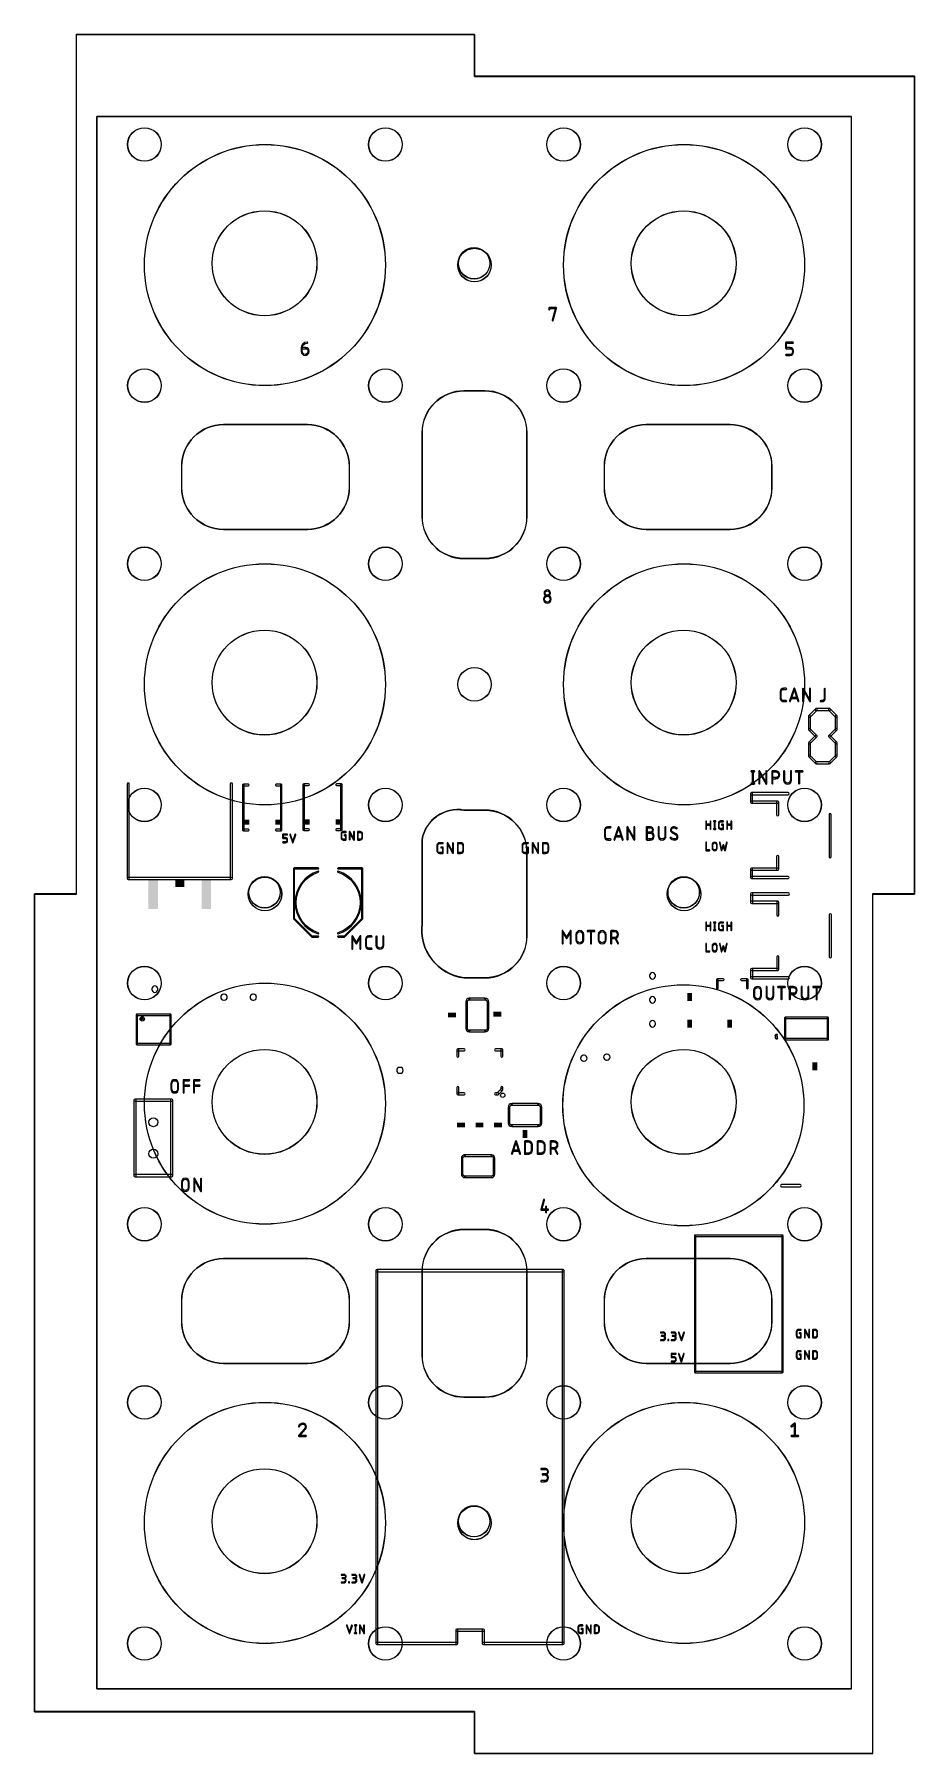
# Model space of a CAD drawing. Extents: x -4 to 80, y -3 to 161.
import ezdxf

# ---------------------------------------------------------------- set-up
doc = ezdxf.new("R2010")
doc.units = 0
for name, color, linetype in [('20', 31, 'CONTINUOUS'), ('21', 253, 'CONTINUOUS'), ('48', 253, 'CONTINUOUS')]:
    doc.layers.add(name, color=color, linetype=linetype)

# ---------------------------------------------------------------- blocks, each defined once
blk = doc.blocks.new('RECT')
blk.add_solid([(-0.5, -0.5), (0.5, -0.5), (-0.5, 0.5), (0.5, 0.5)])

msp = doc.modelspace()

# ---------------------------------------------------------------- linework, layer by layer
at = {"layer": '20'}
for points in [[(2.0983, 3.0944), (2.0983, 153.0944, 1), (2.0883, 153.0944), (2.0883, 3.0944, 1)], [(2.0933, 153.0894), (74.0933, 153.0894, 1), (74.0933, 153.0994), (2.0933, 153.0994, 1)], [(74.0883, 153.0944), (74.0883, 3.0944, 1), (74.0983, 3.0944), (74.0983, 153.0944, 1)], [(74.0933, 3.0994), (2.0933, 3.0994, 1), (2.0933, 3.0894), (74.0933, 3.0894, 1)]]:
    msp.add_lwpolyline(points, format="xyb", close=True, dxfattribs=at)
for centre, radius in [((18.0933, 139.0944), 5.005), ((18.0933, 139.0944), 4.995), ((58.0933, 139.0944), 5.005), ((58.0933, 139.0944), 4.995), ((38.0933, 139.0944), 1.505), ((38.0933, 139.0944), 1.495), ((18.0933, 99.0944), 5.005), ((18.0933, 99.0944), 4.995), ((58.0933, 99.0944), 5.005), ((58.0933, 99.0944), 4.995), ((18.0933, 79.0944), 1.505), ((18.0933, 79.0944), 1.495), ((58.0933, 79.0944), 1.505), ((58.0933, 79.0944), 1.495), ((18.0933, 59.0944), 5.005), ((18.0933, 59.0944), 4.995), ((58.0933, 59.0944), 5.005), ((58.0933, 59.0944), 4.995), ((7.481, 57.156), 0.425), ((7.481, 54.156), 0.425), ((18.0933, 19.0944), 5.005), ((18.0933, 19.0944), 4.995), ((58.0933, 19.0944), 5.005), ((58.0933, 19.0944), 4.995), ((38.0933, 19.0944), 1.505), ((38.0933, 19.0944), 1.495)]:
    msp.add_circle(centre, radius, dxfattribs=at)
at = {"layer": '21'}
for points in [[(45.3136, 134.6934), (45.3136, 134.8232, 1), (45.212, 134.8232), (45.212, 134.6934, 1)], [(45.2628, 134.7724), (45.9119, 134.7724, 1), (45.9119, 134.874), (45.2628, 134.874, 1)], [(45.863, 134.8368), (45.5384, 133.6684, 1), (45.6363, 133.6412), (45.9609, 134.8096, 1)], [(22.1601, 131.4704, 1), (22.1601, 131.572, 0.4142), (21.59, 131.0019, 1), (21.6916, 131.0019, -0.4142)], [(67.9196, 131.0019), (67.9196, 131.5212, 1), (67.818, 131.5212), (67.818, 131.0019, 1)], [(67.8688, 131.4704), (68.5179, 131.4704, 1), (68.5179, 131.572), (67.8688, 131.572, 1)], [(21.6408, 130.9511), (22.0303, 130.9511, 1), (22.0303, 131.0527), (21.6408, 131.0527, 1)], [(21.6916, 130.6774), (21.6916, 131.0019, 1), (21.59, 131.0019), (21.59, 130.6774, 1)], [(21.6916, 130.6774, 1), (21.59, 130.6774, 1), (22.3407, 130.6774, 1), (22.2391, 130.6774, -1)], [(22.2391, 130.7423, 1), (22.3407, 130.7423, 0.4142), (22.0303, 131.0527, 1), (22.0303, 130.9511, -0.4142)], [(22.2391, 130.7423), (22.2391, 130.6774, 1), (22.3407, 130.6774), (22.3407, 130.7423, 1)], [(68.2583, 131.0527), (67.8688, 131.0527, 1), (67.8688, 130.9511), (68.2583, 130.9511, 1)], [(67.8688, 130.302), (68.2583, 130.302, 1), (68.2583, 130.4036), (67.8688, 130.4036, 1)], [(68.4671, 130.7423, 1), (68.5687, 130.7423, 0.4142), (68.2583, 131.0527, 1), (68.2583, 130.9511, -0.4142)], [(68.2583, 130.4036, 1), (68.2583, 130.302, 0.4142), (68.5687, 130.6124, 1), (68.4671, 130.6124, -0.4142)], [(68.5687, 130.6124), (68.5687, 130.7423, 1), (68.4671, 130.7423), (68.4671, 130.6124, 1)], [(45.3531, 107.0554, 1), (45.4547, 107.0554, 1), (44.704, 107.0554, 1), (44.8056, 107.0554, -1)], [(44.8056, 107.0554, 1), (44.704, 107.0554, 1), (45.4547, 107.0554, 1), (45.3531, 107.0554, -1)], [(45.2882, 107.6396, 1), (45.3898, 107.6396, 1), (44.7689, 107.6396, 1), (44.8705, 107.6396, -1)], [(44.8705, 107.6396, 1), (44.7689, 107.6396, 1), (45.3898, 107.6396, 1), (45.2882, 107.6396, -1)], [(67.6204, 98.4504, 1), (67.6204, 98.552, 0.4142), (67.31, 98.2416, 1), (67.4116, 98.2416, -0.4142)], [(67.6204, 98.4504), (67.8801, 98.4504, 1), (67.8801, 98.552), (67.6204, 98.552, 1)], [(68.2999, 97.3167), (68.6894, 98.4851, 1), (68.593, 98.5173), (68.2035, 97.3489, 1)], [(68.593, 98.4851), (68.9824, 97.3167, 1), (69.0788, 97.3489), (68.6894, 98.5173, 1)], [(69.5485, 97.3328), (69.5485, 98.5012, 1), (69.4469, 98.5012), (69.4469, 97.3328, 1)], [(69.4533, 98.4765), (70.1024, 97.3081, 1), (70.1912, 97.3575), (69.5421, 98.5259, 1)], [(70.1976, 97.3328), (70.1976, 98.5012, 1), (70.096, 98.5012), (70.096, 97.3328, 1)], [(71.5104, 98.5012), (71.5104, 97.5924, 1), (71.612, 97.5924), (71.612, 98.5012, 1)], [(67.4116, 97.5924), (67.4116, 98.2416, 1), (67.31, 98.2416), (67.31, 97.5924, 1)], [(67.4116, 97.5924, 1), (67.31, 97.5924, 0.4142), (67.6204, 97.282, 1), (67.6204, 97.3836, -0.4142)], [(67.8801, 97.3836), (67.6204, 97.3836, 1), (67.6204, 97.282), (67.8801, 97.282, 1)], [(68.9333, 97.6757), (68.3491, 97.6757, 1), (68.3491, 97.5741), (68.9333, 97.5741, 1)], [(71.3015, 97.3836), (71.1717, 97.3836, 1), (71.1717, 97.282), (71.3015, 97.282, 1)], [(71.3015, 97.3836, 1), (71.3015, 97.282, 0.4142), (71.612, 97.5924, 1), (71.5104, 97.5924, -0.4142)], [(70.2056, 94.615), (70.2056, 95.885, 1), (70.0024, 95.885), (70.0024, 94.615, 1)], [(70.6672, 96.5918), (70.0322, 95.9568, 1), (70.1758, 95.8132), (70.8108, 96.4482, 1)], [(72.009, 96.6216), (70.739, 96.6216, 1), (70.739, 96.4184), (72.009, 96.4184, 1)], [(72.7158, 95.9568), (72.0808, 96.5918, 1), (71.9372, 96.4482), (72.5722, 95.8132, 1)], [(72.5424, 95.885), (72.5424, 94.615, 1), (72.7456, 94.615), (72.7456, 95.885, 1)], [(70.8108, 94.0518), (70.1758, 94.6868, 1), (70.0322, 94.5432), (70.6672, 93.9082, 1)], [(70.1758, 93.2732), (70.8108, 93.9082, 1), (70.6672, 94.0518), (70.0322, 93.4168, 1)], [(72.5722, 94.6868), (71.9372, 94.0518, 1), (72.0808, 93.9082), (72.7158, 94.5432, 1)], [(71.9372, 93.9082), (72.5722, 93.2732, 1), (72.7158, 93.4168), (72.0808, 94.0518, 1)], [(70.2056, 92.075), (70.2056, 93.345, 1), (70.0024, 93.345), (70.0024, 92.075, 1)], [(70.8108, 91.5118), (70.1758, 92.1468, 1), (70.0322, 92.0032), (70.6672, 91.3682, 1)], [(72.5722, 92.1468), (71.9372, 91.5118, 1), (72.0808, 91.3682), (72.7158, 92.0032, 1)], [(72.5424, 93.345), (72.5424, 92.075, 1), (72.7456, 92.075), (72.7456, 93.345, 1)], [(64.5668, 90.5764), (64.8264, 90.5764, 1), (64.8264, 90.678), (64.5668, 90.678, 1)], [(64.6458, 90.6272), (64.6458, 89.4588, 1), (64.7474, 89.4588), (64.7474, 90.6272, 1)], [(65.3754, 89.4588), (65.3754, 90.6272, 1), (65.2738, 90.6272), (65.2738, 89.4588, 1)], [(65.2802, 90.6025), (65.9293, 89.4341, 1), (66.0181, 89.4835), (65.369, 90.6519, 1)], [(66.0245, 89.4588), (66.0245, 90.6272, 1), (65.9229, 90.6272), (65.9229, 89.4588, 1)], [(66.6115, 89.4588), (66.6115, 90.6272, 1), (66.5099, 90.6272), (66.5099, 89.4588, 1)], [(66.5607, 90.5764), (66.8852, 90.5764, 1), (66.8852, 90.678), (66.5607, 90.678, 1)], [(66.8852, 90.0289, 1), (66.8852, 89.9273, 1), (66.8852, 90.678, 1), (66.8852, 90.5764, -1)], [(67.636, 90.6272), (67.636, 89.7834, 1), (67.7376, 89.7834), (67.7376, 90.6272, 1)], [(68.3867, 89.7834), (68.3867, 90.6272, 1), (68.2851, 90.6272), (68.2851, 89.7834, 1)], [(68.7917, 90.5764), (69.4408, 90.5764, 1), (69.4408, 90.678), (68.7917, 90.678, 1)], [(69.167, 89.4588), (69.167, 90.6272, 1), (69.0654, 90.6272), (69.0654, 89.4588, 1)], [(72.009, 91.5416), (70.739, 91.5416, 1), (70.739, 91.3384), (72.009, 91.3384, 1)], [(5.1886, 80.41), (5.1886, 89.414, 1), (4.9854, 89.414), (4.9854, 80.41, 1)], [(14.8194, 89.414), (14.8194, 80.41, 1), (15.0226, 80.41), (15.0226, 89.414, 1)], [(16.1542, 85.032), (16.1542, 89.332, 1), (16.0018, 89.332), (16.0018, 85.032, 1)], [(16.078, 89.2558), (16.548, 89.2558, 1), (16.548, 89.4082), (16.078, 89.4082, 1)], [(19.678, 89.4082), (19.208, 89.4082, 1), (19.208, 89.2558), (19.678, 89.2558, 1)], [(19.7542, 85.032), (19.7542, 89.332, 1), (19.6018, 89.332), (19.6018, 85.032, 1)], [(21.9102, 85.058), (21.9102, 89.358, 1), (21.7578, 89.358), (21.7578, 85.058, 1)], [(21.834, 89.2818), (22.304, 89.2818, 1), (22.304, 89.4342), (21.834, 89.4342, 1)], [(25.434, 89.4342), (24.964, 89.4342, 1), (24.964, 89.2818), (25.434, 89.2818, 1)], [(25.5102, 85.058), (25.5102, 89.358, 1), (25.3578, 89.358), (25.3578, 85.058, 1)], [(68.066, 88.5966), (64.566, 88.5966, 1), (64.566, 88.3934), (68.066, 88.3934, 1)], [(64.4644, 88.495), (64.4644, 87.695, 1), (64.6676, 87.695), (64.6676, 88.495, 1)], [(64.5668, 89.408), (64.8264, 89.408, 1), (64.8264, 89.5096), (64.5668, 89.5096, 1)], [(66.8852, 90.0289), (66.5607, 90.0289, 1), (66.5607, 89.9273), (66.8852, 89.9273, 1)], [(67.7376, 89.7834, 1), (67.636, 89.7834, 1), (68.3867, 89.7834, 1), (68.2851, 89.7834, -1)], [(64.566, 87.5934), (67.066, 87.5934, 1), (67.066, 87.7966), (64.566, 87.7966, 1)], [(66.9644, 87.695), (66.9644, 86.495, 1), (67.1676, 86.495), (67.1676, 87.695, 1)], [(50.8564, 85.2424, 1), (50.8564, 85.344, 0.4142), (50.546, 85.0336, 1), (50.6476, 85.0336, -0.4142)], [(50.8564, 85.2424), (51.1161, 85.2424, 1), (51.1161, 85.344), (50.8564, 85.344, 1)], [(51.5359, 84.1087), (51.9254, 85.2771, 1), (51.829, 85.3093), (51.4395, 84.1409, 1)], [(51.829, 85.2771), (52.2184, 84.1087, 1), (52.3148, 84.1409), (51.9254, 85.3093, 1)], [(52.7845, 84.1248), (52.7845, 85.2932, 1), (52.6829, 85.2932), (52.6829, 84.1248, 1)], [(52.6893, 85.2685), (53.3384, 84.1001, 1), (53.4272, 84.1495), (52.7781, 85.3179, 1)], [(53.4336, 84.1248), (53.4336, 85.2932, 1), (53.332, 85.2932), (53.332, 84.1248, 1)], [(54.6303, 84.1248), (54.6303, 85.2932, 1), (54.5286, 85.2932), (54.5286, 84.1248, 1)], [(54.5795, 85.2424), (54.904, 85.2424, 1), (54.904, 85.344), (54.5795, 85.344, 1)], [(54.904, 84.8247, 1), (54.904, 84.7231, 1), (54.904, 85.344, 1), (54.904, 85.2424, -1)], [(55.6547, 85.2932), (55.6547, 84.4494, 1), (55.7563, 84.4494), (55.7563, 85.2932, 1)], [(56.4054, 84.4494), (56.4054, 85.2932, 1), (56.3038, 85.2932), (56.3038, 84.4494, 1)], [(57.1406, 85.2424, 1), (57.1406, 85.344, 0.4142), (56.8302, 85.0336, 1), (56.9318, 85.0336, -0.4142)], [(57.4022, 85.1552, 1), (57.4632, 85.2365, 0.1623), (57.1406, 85.344, 1), (57.1406, 85.2424, -0.1623)], [(60.2742, 85.1281), (60.2742, 85.8647, 1), (60.198, 85.8647), (60.198, 85.1281, 1)], [(60.2361, 85.4992), (60.6453, 85.4992, 1), (60.6453, 85.5754), (60.2361, 85.5754, 1)], [(60.6072, 85.8647), (60.6072, 85.1281, 1), (60.6834, 85.1281), (60.6834, 85.8647, 1)], [(60.9685, 85.8266), (61.1322, 85.8266, 1), (61.1322, 85.9028), (60.9685, 85.9028, 1)], [(61.0122, 85.8647), (61.0122, 85.1281, 1), (61.0884, 85.1281), (61.0884, 85.8647, 1)], [(61.619, 85.8266, 1), (61.619, 85.9028, 0.4142), (61.4172, 85.701, 1), (61.4934, 85.701, -0.4142)], [(61.4934, 85.2918), (61.4934, 85.701, 1), (61.4172, 85.701), (61.4172, 85.2918, 1)], [(61.4934, 85.2918, 1), (61.4172, 85.2918, 0.4142), (61.619, 85.09, 1), (61.619, 85.1662, -0.4142)], [(61.619, 85.8266), (61.8645, 85.8266, 1), (61.8645, 85.9028), (61.619, 85.9028, 1)], [(61.7418, 85.4992), (61.8645, 85.4992, 1), (61.8645, 85.5754), (61.7418, 85.5754, 1)], [(61.8264, 85.5373), (61.8264, 85.1281, 1), (61.9026, 85.1281), (61.9026, 85.5373, 1)], [(62.2737, 85.1281), (62.2737, 85.8647, 1), (62.1975, 85.8647), (62.1975, 85.1281, 1)], [(62.2356, 85.4992), (62.6448, 85.4992, 1), (62.6448, 85.5754), (62.2356, 85.5754, 1)], [(62.6067, 85.8647), (62.6067, 85.1281, 1), (62.6829, 85.1281), (62.6829, 85.8647, 1)], [(72.1676, 82.495), (72.1676, 86.495, 1), (71.9644, 86.495), (71.9644, 82.495, 1)], [(16.548, 85.1082), (16.078, 85.1082, 1), (16.078, 84.9558), (16.548, 84.9558, 1)], [(19.208, 84.9558), (19.678, 84.9558, 1), (19.678, 85.1082), (19.208, 85.1082, 1)], [(19.8882, 84.2673), (19.8882, 84.5947, 1), (19.812, 84.5947), (19.812, 84.2673, 1)], [(19.8501, 84.5566), (20.2593, 84.5566, 1), (20.2593, 84.6328), (19.8501, 84.6328, 1)], [(20.0956, 84.3054), (19.8501, 84.3054, 1), (19.8501, 84.2292), (20.0956, 84.2292, 1)], [(19.8501, 83.82), (20.0956, 83.82, 1), (20.0956, 83.8962), (19.8501, 83.8962, 1)], [(20.2212, 84.1036, 1), (20.2974, 84.1036, 0.4142), (20.0956, 84.3054, 1), (20.0956, 84.2292, -0.4142)], [(20.0956, 83.8962, 1), (20.0956, 83.82, 0.4142), (20.2974, 84.0218, 1), (20.2212, 84.0218, -0.4142)], [(20.2974, 84.0218), (20.2974, 84.1036, 1), (20.2212, 84.1036), (20.2212, 84.0218, 1)], [(20.5046, 84.5827), (20.7501, 83.8461, 1), (20.8224, 83.8701), (20.5768, 84.6067, 1)], [(20.8224, 83.8461), (21.0679, 84.5827, 1), (20.9956, 84.6067), (20.7501, 83.8701, 1)], [(22.304, 85.1342), (21.834, 85.1342, 1), (21.834, 84.9818), (22.304, 84.9818, 1)], [(24.964, 84.9818), (25.434, 84.9818, 1), (25.434, 85.1342), (24.964, 85.1342, 1)], [(25.6018, 84.8106, 1), (25.6018, 84.8868, 0.4142), (25.4, 84.685, 1), (25.4762, 84.685, -0.4142)], [(25.4762, 84.2758), (25.4762, 84.685, 1), (25.4, 84.685), (25.4, 84.2758, 1)], [(25.4762, 84.2758, 1), (25.4, 84.2758, 0.4142), (25.6018, 84.074, 1), (25.6018, 84.1502, -0.4142)], [(25.6018, 84.8106), (25.8473, 84.8106, 1), (25.8473, 84.8868), (25.6018, 84.8868, 1)], [(25.8473, 84.1502), (25.6018, 84.1502, 1), (25.6018, 84.074), (25.8473, 84.074, 1)], [(25.7246, 84.4832), (25.8473, 84.4832, 1), (25.8473, 84.5594), (25.7246, 84.5594, 1)], [(25.8092, 84.5213), (25.8092, 84.1121, 1), (25.8854, 84.1121), (25.8854, 84.5213, 1)], [(26.2565, 84.1121), (26.2565, 84.8487, 1), (26.1803, 84.8487), (26.1803, 84.1121, 1)], [(26.1851, 84.8302), (26.5943, 84.0936, 1), (26.6609, 84.1306), (26.2517, 84.8672, 1)], [(26.6657, 84.1121), (26.6657, 84.8487, 1), (26.5895, 84.8487), (26.5895, 84.1121, 1)], [(27.0368, 84.1121), (27.0368, 84.8487, 1), (26.9606, 84.8487), (26.9606, 84.1121, 1)], [(26.9987, 84.8106), (27.2033, 84.8106, 1), (27.2033, 84.8868), (26.9987, 84.8868, 1)], [(27.2033, 84.1502), (26.9987, 84.1502, 1), (26.9987, 84.074), (27.2033, 84.074, 1)], [(27.3698, 84.6441, 1), (27.446, 84.6441, 0.4142), (27.2033, 84.8868, 1), (27.2033, 84.8106, -0.4142)], [(27.2033, 84.1502, 1), (27.2033, 84.074, 0.4142), (27.446, 84.3167, 1), (27.3698, 84.3167, -0.4142)], [(27.3698, 84.6441), (27.3698, 84.3167, 1), (27.446, 84.3167), (27.446, 84.6441, 1)], [(34.7909, 83.7438, 1), (34.7909, 83.82, 0.4142), (34.544, 83.5731, 1), (34.6202, 83.5731, -0.4142)], [(34.7909, 83.7438), (35.1042, 83.7438, 1), (35.1042, 83.82), (34.7909, 83.82, 1)], [(35.5956, 82.8421), (35.5956, 83.7819, 1), (35.5194, 83.7819), (35.5194, 82.8421, 1)], [(35.5242, 83.7634), (36.0463, 82.8236, 1), (36.1129, 82.8606), (35.5908, 83.8004, 1)], [(36.1177, 82.8421), (36.1177, 83.7819, 1), (36.0415, 83.7819), (36.0415, 82.8421, 1)], [(36.5709, 82.8421), (36.5709, 83.7819, 1), (36.4947, 83.7819), (36.4947, 82.8421, 1)], [(36.5328, 83.7438), (36.7939, 83.7438, 1), (36.7939, 83.82), (36.5328, 83.82, 1)], [(37.0168, 83.5208, 1), (37.093, 83.5208, 0.4142), (36.7939, 83.82, 1), (36.7939, 83.7438, -0.4142)], [(42.9189, 83.7438, 1), (42.9189, 83.82, 0.4142), (42.672, 83.5731, 1), (42.7482, 83.5731, -0.4142)], [(42.9189, 83.7438), (43.2322, 83.7438, 1), (43.2322, 83.82), (42.9189, 83.82, 1)], [(43.7236, 82.8421), (43.7236, 83.7819, 1), (43.6474, 83.7819), (43.6474, 82.8421, 1)], [(43.6522, 83.7634), (44.1743, 82.8236, 1), (44.2409, 82.8606), (43.7188, 83.8004, 1)], [(44.2457, 82.8421), (44.2457, 83.7819, 1), (44.1695, 83.7819), (44.1695, 82.8421, 1)], [(44.6989, 82.8421), (44.6989, 83.7819, 1), (44.6227, 83.7819), (44.6227, 82.8421, 1)], [(44.6608, 83.7438), (44.9219, 83.7438, 1), (44.9219, 83.82), (44.6608, 83.82, 1)], [(45.1448, 83.5208, 1), (45.221, 83.5208, 0.4142), (44.9219, 83.82, 1), (44.9219, 83.7438, -0.4142)], [(50.6476, 84.3844), (50.6476, 85.0336, 1), (50.546, 85.0336), (50.546, 84.3844, 1)], [(50.6476, 84.3844, 1), (50.546, 84.3844, 0.4142), (50.8564, 84.074, 1), (50.8564, 84.1756, -0.4142)], [(51.1161, 84.1756), (50.8564, 84.1756, 1), (50.8564, 84.074), (51.1161, 84.074, 1)], [(52.1693, 84.4677), (51.5851, 84.4677, 1), (51.5851, 84.3661), (52.1693, 84.3661, 1)], [(54.5795, 84.7231), (54.904, 84.7231, 1), (54.904, 84.8247), (54.5795, 84.8247, 1)], [(54.904, 84.1756), (54.5795, 84.1756, 1), (54.5795, 84.074), (54.904, 84.074, 1)], [(54.904, 84.1756, 1), (54.904, 84.074, 1), (54.904, 84.8247, 1), (54.904, 84.7231, -1)], [(55.7563, 84.4494, 1), (55.6547, 84.4494, 1), (56.4054, 84.4494, 1), (56.3038, 84.4494, -1)], [(56.8846, 84.3228, 1), (56.8124, 84.2513, 0.2), (57.238, 84.074, 1), (57.238, 84.1756, -0.2)], [(56.9318, 85.0336, 1), (56.8302, 85.0336, 0.2656), (56.985, 84.7626, 1), (57.0366, 84.8501, -0.2656)], [(57.3921, 84.6562), (57.0351, 84.851, 1), (56.9865, 84.7618), (57.3435, 84.567, 1)], [(57.238, 84.1756, 1), (57.238, 84.074, 0.4142), (57.5484, 84.3844, 1), (57.4468, 84.3844, -0.4142)], [(57.4468, 84.3844, 1), (57.5484, 84.3844, 0.2656), (57.3936, 84.6554, 1), (57.342, 84.5679, -0.2656)], [(60.198, 83.8327), (60.198, 83.0961, 1), (60.2742, 83.0961), (60.2742, 83.8327, 1)], [(61.2152, 83.6281, 1), (61.2914, 83.6281, 1), (60.806, 83.6281, 1), (60.8822, 83.6281, -1)], [(60.8822, 83.3007), (60.8822, 83.6281, 1), (60.806, 83.6281), (60.806, 83.3007, 1)], [(60.9685, 85.09), (61.1322, 85.09, 1), (61.1322, 85.1662), (60.9685, 85.1662, 1)], [(61.2153, 83.6281), (61.2153, 83.3007, 1), (61.2915, 83.3007), (61.2915, 83.6281, 1)], [(61.5132, 83.8244), (61.6769, 83.0878, 1), (61.7513, 83.1044), (61.5876, 83.841, 1)], [(61.8645, 85.1662), (61.619, 85.1662, 1), (61.619, 85.09), (61.8645, 85.09, 1)], [(62.0787, 83.0878), (62.2424, 83.8244, 1), (62.168, 83.841), (62.0043, 83.1044, 1)], [(34.6202, 83.0509), (34.6202, 83.5731, 1), (34.544, 83.5731), (34.544, 83.0509, 1)], [(34.6202, 83.0509, 1), (34.544, 83.0509, 0.4142), (34.7909, 82.804, 1), (34.7909, 82.8802, -0.4142)], [(35.1042, 82.8802), (34.7909, 82.8802, 1), (34.7909, 82.804), (35.1042, 82.804, 1)], [(34.9476, 83.3261), (35.1042, 83.3261, 1), (35.1042, 83.4023), (34.9476, 83.4023, 1)], [(35.0661, 83.3642), (35.0661, 82.8421, 1), (35.1423, 82.8421), (35.1423, 83.3642, 1)], [(36.7939, 82.8802), (36.5328, 82.8802, 1), (36.5328, 82.804), (36.7939, 82.804, 1)], [(36.7939, 82.8802, 1), (36.7939, 82.804, 0.4142), (37.093, 83.1032, 1), (37.0168, 83.1032, -0.4142)], [(37.0168, 83.5208), (37.0168, 83.1032, 1), (37.093, 83.1032), (37.093, 83.5208, 1)], [(42.7482, 83.0509), (42.7482, 83.5731, 1), (42.672, 83.5731), (42.672, 83.0509, 1)], [(42.7482, 83.0509, 1), (42.672, 83.0509, 0.4142), (42.9189, 82.804, 1), (42.9189, 82.8802, -0.4142)], [(43.2322, 82.8802), (42.9189, 82.8802, 1), (42.9189, 82.804), (43.2322, 82.804, 1)], [(43.0756, 83.3261), (43.2322, 83.3261, 1), (43.2322, 83.4023), (43.0756, 83.4023, 1)], [(43.1941, 83.3642), (43.1941, 82.8421, 1), (43.2703, 82.8421), (43.2703, 83.3642, 1)], [(44.9219, 82.8802), (44.6608, 82.8802, 1), (44.6608, 82.804), (44.9219, 82.804, 1)], [(44.9219, 82.8802, 1), (44.9219, 82.804, 0.4142), (45.221, 83.1032, 1), (45.1448, 83.1032, -0.4142)], [(45.1448, 83.5208), (45.1448, 83.1032, 1), (45.221, 83.1032), (45.221, 83.5208, 1)], [(60.2361, 83.058), (60.5635, 83.058, 1), (60.5635, 83.1342), (60.2361, 83.1342, 1)], [(60.8822, 83.3007, 1), (60.806, 83.3007, 1), (61.2915, 83.3007, 1), (61.2153, 83.3007, -1)], [(61.7503, 83.0841), (61.9139, 83.5751, 1), (61.8416, 83.5992), (61.678, 83.1081, 1)], [(61.8416, 83.5751), (62.0053, 83.0841, 1), (62.0776, 83.1081), (61.9139, 83.5992, 1)], [(66.9644, 82.495), (66.9644, 81.295, 1), (67.1676, 81.295), (67.1676, 82.495, 1)], [(14.921, 80.5116), (5.087, 80.5116, 1), (5.087, 80.3084), (14.921, 80.3084, 1)], [(20.9638, 76.566), (20.9638, 81.366, 1), (20.8622, 81.366), (20.8622, 76.566, 1)], [(20.913, 81.3152), (23.213, 81.3152, 1), (23.213, 81.4168), (20.913, 81.4168, 1)], [(23.2286, 81.0176, 1), (23.1974, 81.1144, 0.7285), (23.1974, 75.1176, 1), (23.2286, 75.2144, -0.7285)], [(25.0974, 75.2144, 1), (25.1286, 75.1176, 0.7285), (25.1286, 81.1144, 1), (25.0974, 81.0176, -0.7285)], [(25.113, 81.3152), (27.413, 81.3152, 1), (27.413, 81.4168), (25.113, 81.4168, 1)], [(27.3622, 81.366), (27.3622, 76.566, 1), (27.4638, 76.566), (27.4638, 81.366, 1)], [(67.066, 81.3966), (64.566, 81.3966, 1), (64.566, 81.1934), (67.066, 81.1934, 1)], [(64.4644, 81.295), (64.4644, 80.495, 1), (64.6676, 80.495), (64.6676, 81.295, 1)], [(64.566, 80.3934), (68.066, 80.3934, 1), (68.066, 80.5966), (64.566, 80.5966, 1)], [(68.088, 79.0316), (64.588, 79.0316, 1), (64.588, 78.8284), (68.088, 78.8284, 1)], [(64.4864, 78.93), (64.4864, 78.13, 1), (64.6896, 78.13), (64.6896, 78.93, 1)], [(64.588, 78.0284), (67.088, 78.0284, 1), (67.088, 78.2316), (64.588, 78.2316, 1)], [(66.9864, 78.13), (66.9864, 76.93, 1), (67.1896, 76.93), (67.1896, 78.13, 1)], [(22.6489, 74.9019), (20.9489, 76.6019, 1), (20.8771, 76.5301), (22.5771, 74.8301, 1)], [(27.3771, 76.6019), (25.6771, 74.9019, 1), (25.7489, 74.8301), (27.4489, 76.5301, 1)], [(60.2742, 75.4761), (60.2742, 76.2127, 1), (60.198, 76.2127), (60.198, 75.4761, 1)], [(60.2361, 75.8472), (60.6453, 75.8472, 1), (60.6453, 75.9234), (60.2361, 75.9234, 1)], [(60.6072, 76.2127), (60.6072, 75.4761, 1), (60.6834, 75.4761), (60.6834, 76.2127, 1)], [(60.9685, 76.1746), (61.1322, 76.1746, 1), (61.1322, 76.2508), (60.9685, 76.2508, 1)], [(60.9685, 75.438), (61.1322, 75.438, 1), (61.1322, 75.5142), (60.9685, 75.5142, 1)], [(61.0122, 76.2127), (61.0122, 75.4761, 1), (61.0884, 75.4761), (61.0884, 76.2127, 1)], [(61.619, 76.1746, 1), (61.619, 76.2508, 0.4142), (61.4172, 76.049, 1), (61.4934, 76.049, -0.4142)], [(61.4934, 75.6398), (61.4934, 76.049, 1), (61.4172, 76.049), (61.4172, 75.6398, 1)], [(61.4934, 75.6398, 1), (61.4172, 75.6398, 0.4142), (61.619, 75.438, 1), (61.619, 75.5142, -0.4142)], [(61.619, 76.1746), (61.8645, 76.1746, 1), (61.8645, 76.2508), (61.619, 76.2508, 1)], [(61.8645, 75.5142), (61.619, 75.5142, 1), (61.619, 75.438), (61.8645, 75.438, 1)], [(61.7418, 75.8472), (61.8645, 75.8472, 1), (61.8645, 75.9234), (61.7418, 75.9234, 1)], [(61.8264, 75.8853), (61.8264, 75.4761, 1), (61.9026, 75.4761), (61.9026, 75.8853, 1)], [(62.2737, 75.4761), (62.2737, 76.2127, 1), (62.1975, 76.2127), (62.1975, 75.4761, 1)], [(62.2356, 75.8472), (62.6448, 75.8472, 1), (62.6448, 75.9234), (62.2356, 75.9234, 1)], [(62.6067, 76.2127), (62.6067, 75.4761, 1), (62.6829, 75.4761), (62.6829, 76.2127, 1)], [(72.1896, 72.93), (72.1896, 76.93, 1), (71.9864, 76.93), (71.9864, 72.93, 1)], [(23.213, 74.9168), (22.613, 74.9168, 1), (22.613, 74.8152), (23.213, 74.8152, 1)], [(25.713, 74.9168), (25.113, 74.9168, 1), (25.113, 74.8152), (25.713, 74.8152, 1)], [(26.5176, 73.7108), (26.5176, 74.8792, 1), (26.416, 74.8792), (26.416, 73.7108, 1)], [(26.4232, 74.8531), (26.8127, 74.204, 1), (26.8998, 74.2562), (26.5104, 74.9053, 1)], [(26.8998, 74.204), (27.2893, 74.8531, 1), (27.2022, 74.9053), (26.8127, 74.2562, 1)], [(27.1949, 74.8792), (27.1949, 73.7108, 1), (27.2965, 73.7108), (27.2965, 74.8792, 1)], [(28.0453, 74.8284, 1), (28.0453, 74.93, 0.4142), (27.7349, 74.6196, 1), (27.8365, 74.6196, -0.4142)], [(27.8365, 73.9704), (27.8365, 74.6196, 1), (27.7349, 74.6196), (27.7349, 73.9704, 1)], [(27.8365, 73.9704, 1), (27.7349, 73.9704, 0.4142), (28.0453, 73.66, 1), (28.0453, 73.7616, -0.4142)], [(28.0453, 74.8284), (28.305, 74.8284, 1), (28.305, 74.93), (28.0453, 74.93, 1)], [(28.7288, 74.8792), (28.7288, 74.0354, 1), (28.8304, 74.0354), (28.8304, 74.8792, 1)], [(28.8304, 74.0354, 1), (28.7288, 74.0354, 1), (29.4795, 74.0354, 1), (29.3779, 74.0354, -1)], [(29.4795, 74.0354), (29.4795, 74.8792, 1), (29.3779, 74.8792), (29.3779, 74.0354, 1)], [(46.5836, 74.2188), (46.5836, 75.3872, 1), (46.482, 75.3872), (46.482, 74.2188, 1)], [(46.4892, 75.3611), (46.8787, 74.712, 1), (46.9658, 74.7642), (46.5764, 75.4133, 1)], [(46.9658, 74.712), (47.3553, 75.3611, 1), (47.2682, 75.4133), (46.8787, 74.7642, 1)], [(47.2609, 75.3872), (47.2609, 74.2188, 1), (47.3625, 74.2188), (47.3625, 75.3872, 1)], [(48.4533, 75.0626, 1), (48.5549, 75.0626, 1), (47.8042, 75.0626, 1), (47.9058, 75.0626, -1)], [(47.9058, 74.5434), (47.9058, 75.0626, 1), (47.8042, 75.0626), (47.8042, 74.5434, 1)], [(47.9058, 74.5434, 1), (47.8042, 74.5434, 1), (48.5549, 74.5434, 1), (48.4533, 74.5434, -1)], [(48.4533, 75.0626), (48.4533, 74.5434, 1), (48.5549, 74.5434), (48.5549, 75.0626, 1)], [(48.9218, 75.3364), (49.5709, 75.3364, 1), (49.5709, 75.438), (48.9218, 75.438, 1)], [(49.2972, 74.2188), (49.2972, 75.3872, 1), (49.1956, 75.3872), (49.1956, 74.2188, 1)], [(50.5869, 75.0626, 1), (50.6885, 75.0626, 1), (49.9378, 75.0626, 1), (50.0394, 75.0626, -1)], [(50.0394, 74.5434), (50.0394, 75.0626, 1), (49.9378, 75.0626), (49.9378, 74.5434, 1)], [(50.0394, 74.5434, 1), (49.9378, 74.5434, 1), (50.6885, 74.5434, 1), (50.5869, 74.5434, -1)], [(50.5869, 75.0626), (50.5869, 74.5434, 1), (50.6885, 74.5434), (50.6885, 75.0626, 1)], [(51.2279, 74.2188), (51.2279, 75.3872, 1), (51.1263, 75.3872), (51.1263, 74.2188, 1)], [(51.1771, 75.3364), (51.5016, 75.3364, 1), (51.5016, 75.438), (51.1771, 75.438, 1)], [(51.5016, 74.7889), (51.1771, 74.7889, 1), (51.1771, 74.6873), (51.5016, 74.6873, 1)], [(51.5016, 74.7889, 1), (51.5016, 74.6873, 1), (51.5016, 75.438, 1), (51.5016, 75.3364, -1)], [(51.8716, 74.2415), (51.612, 74.7608, 1), (51.5211, 74.7154), (51.7807, 74.1961, 1)], [(60.198, 74.1807), (60.198, 73.4441, 1), (60.2742, 73.4441), (60.2742, 74.1807, 1)], [(61.2152, 73.9761, 1), (61.2914, 73.9761, 1), (60.806, 73.9761, 1), (60.8822, 73.9761, -1)], [(60.8822, 73.6487), (60.8822, 73.9761, 1), (60.806, 73.9761), (60.806, 73.6487, 1)], [(61.2153, 73.9761), (61.2153, 73.6487, 1), (61.2915, 73.6487), (61.2915, 73.9761, 1)], [(61.5132, 74.1724), (61.6769, 73.4358, 1), (61.7513, 73.4524), (61.5876, 74.189, 1)], [(61.7503, 73.4321), (61.9139, 73.9231, 1), (61.8416, 73.9472), (61.678, 73.4561, 1)], [(61.8416, 73.9231), (62.0053, 73.4321, 1), (62.0776, 73.4561), (61.9139, 73.9472, 1)], [(62.0787, 73.4358), (62.2424, 74.1724, 1), (62.168, 74.189), (62.0043, 73.4524, 1)], [(28.305, 73.7616), (28.0453, 73.7616, 1), (28.0453, 73.66), (28.305, 73.66, 1)], [(60.2361, 73.406), (60.5635, 73.406, 1), (60.5635, 73.4822), (60.2361, 73.4822, 1)], [(60.8822, 73.6487, 1), (60.806, 73.6487, 1), (61.2915, 73.6487, 1), (61.2153, 73.6487, -1)], [(66.9864, 72.93), (66.9864, 71.73, 1), (67.1896, 71.73), (67.1896, 72.93, 1)], [(54.8386, 71.1505), (54.8386, 71.0895, 1), (55.3974, 71.0895), (55.3974, 71.1505, 1)], [(61.3918, 69.9516), (61.3918, 70.7644, 1), (61.2394, 70.7644), (61.2394, 69.9516, 1)], [(61.3156, 70.6882), (61.8744, 70.6882, 1), (61.8744, 70.8406), (61.3156, 70.8406, 1)], [(63.6016, 70.6882), (64.1604, 70.6882, 1), (64.1604, 70.8406), (63.6016, 70.8406, 1)], [(64.0842, 70.7644), (64.0842, 69.9516, 1), (64.2366, 69.9516), (64.2366, 70.7644, 1)], [(67.088, 71.8316), (64.588, 71.8316, 1), (64.588, 71.6284), (67.088, 71.6284, 1)], [(64.4864, 71.73), (64.4864, 70.93, 1), (64.6896, 70.93), (64.6896, 71.73, 1)], [(64.588, 70.8284), (68.088, 70.8284, 1), (68.088, 71.0316), (64.588, 71.0316, 1)], [(7.8994, 69.8195), (7.8994, 69.8805, 1), (7.3406, 69.8805), (7.3406, 69.8195, 1)], [(14.2545, 69.3674), (14.1935, 69.3674, 1), (14.1935, 68.8086), (14.2545, 68.8086, 1)], [(16.9875, 68.8086), (17.0485, 68.8086, 1), (17.0485, 69.3674), (16.9875, 69.3674, 1)], [(37.634, 68.8288, 1), (37.634, 68.9812, 0.4142), (37.3038, 68.651, 1), (37.4562, 68.651, -0.4142)], [(39.158, 68.9812), (37.634, 68.9812, 1), (37.634, 68.8288), (39.158, 68.8288, 1)], [(39.3358, 68.651, 1), (39.4882, 68.651, 0.4142), (39.158, 68.9812, 1), (39.158, 68.8288, -0.4142)], [(54.8386, 68.8645), (54.8386, 68.8035, 1), (55.3974, 68.8035), (55.3974, 68.8645, 1)], [(65.4191, 69.7286, 1), (65.5207, 69.7286, 1), (64.77, 69.7286, 1), (64.8716, 69.7286, -1)], [(64.8716, 69.2094), (64.8716, 69.7286, 1), (64.77, 69.7286), (64.77, 69.2094, 1)], [(64.8716, 69.2094, 1), (64.77, 69.2094, 1), (65.5207, 69.2094, 1), (65.4191, 69.2094, -1)], [(65.4191, 69.7286), (65.4191, 69.2094, 1), (65.5207, 69.2094), (65.5207, 69.7286, 1)], [(65.9511, 70.0532), (65.9511, 69.2094, 1), (66.0527, 69.2094), (66.0527, 70.0532, 1)], [(66.0527, 69.2094, 1), (65.9511, 69.2094, 1), (66.7018, 69.2094, 1), (66.6002, 69.2094, -1)], [(66.7018, 69.2094), (66.7018, 70.0532, 1), (66.6002, 70.0532), (66.6002, 69.2094, 1)], [(67.1068, 70.0024), (67.7559, 70.0024, 1), (67.7559, 70.104), (67.1068, 70.104, 1)], [(67.4821, 68.8848), (67.4821, 70.0532, 1), (67.3805, 70.0532), (67.3805, 68.8848, 1)], [(68.2794, 68.8848), (68.2794, 70.0532, 1), (68.1778, 70.0532), (68.1778, 68.8848, 1)], [(68.2286, 70.0024), (68.5532, 70.0024, 1), (68.5532, 70.104), (68.2286, 70.104, 1)], [(68.5532, 69.4549), (68.2286, 69.4549, 1), (68.2286, 69.3533), (68.5532, 69.3533, 1)], [(68.5532, 69.4549, 1), (68.5532, 69.3533, 1), (68.5532, 70.104, 1), (68.5532, 70.0024, -1)], [(69.3039, 70.0532), (69.3039, 69.2094, 1), (69.4055, 69.2094), (69.4055, 70.0532, 1)], [(69.4055, 69.2094, 1), (69.3039, 69.2094, 1), (70.0546, 69.2094, 1), (69.953, 69.2094, -1)], [(70.0546, 69.2094), (70.0546, 70.0532, 1), (69.953, 70.0532), (69.953, 69.2094, 1)], [(70.4596, 70.0024), (71.1087, 70.0024, 1), (71.1087, 70.104), (70.4596, 70.104, 1)], [(70.8349, 68.8848), (70.8349, 70.0532, 1), (70.7333, 70.0532), (70.7333, 68.8848, 1)], [(5.92, 67.3525), (9.12, 67.3525, 1), (9.12, 67.4795), (5.92, 67.4795, 1)], [(5.9835, 64.616), (5.9835, 67.416, 1), (5.8565, 67.416), (5.8565, 64.616, 1)], [(9.0565, 67.416), (9.0565, 64.616, 1), (9.1835, 64.616), (9.1835, 67.416, 1)], [(37.4562, 66.111), (37.4562, 68.651, 1), (37.3038, 68.651), (37.3038, 66.111, 1)], [(39.3358, 68.651), (39.3358, 66.111, 1), (39.4882, 66.111), (39.4882, 68.651, 1)], [(37.4562, 66.111, 1), (37.3038, 66.111, 0.4142), (37.634, 65.7808, 1), (37.634, 65.9332, -0.4142)], [(39.158, 65.9332), (37.634, 65.9332, 1), (37.634, 65.7808), (39.158, 65.7808, 1)], [(39.158, 65.9332, 1), (39.158, 65.7808, 0.4142), (39.4882, 66.111, 1), (39.3358, 66.111, -0.4142)], [(54.8386, 66.5785), (54.8386, 66.5175, 1), (55.3974, 66.5175), (55.3974, 66.5785, 1)], [(67.8595, 65.075), (67.8595, 67.107, 1), (67.7325, 67.107), (67.7325, 65.075, 1)], [(67.796, 67.0435), (71.86, 67.0435, 1), (71.86, 67.1705), (67.796, 67.1705, 1)], [(71.7965, 67.107), (71.7965, 65.075, 1), (71.9235, 65.075), (71.9235, 67.107, 1)], [(9.12, 64.6795), (5.92, 64.6795, 1), (5.92, 64.5525), (9.12, 64.5525, 1)], [(36.543, 63.9624), (37.143, 63.9624, 1), (37.143, 64.1656), (36.543, 64.1656, 1)], [(36.4414, 64.064), (36.4414, 63.464, 1), (36.6446, 63.464), (36.6446, 64.064, 1)], [(40.743, 64.1656), (40.143, 64.1656, 1), (40.143, 63.9624), (40.743, 63.9624, 1)], [(40.6414, 64.064), (40.6414, 63.464, 1), (40.8446, 63.464), (40.8446, 64.064, 1)], [(66.9163, 65.5066, 1), (66.9163, 65.532, 0.4142), (66.8189, 65.4346, 1), (66.8443, 65.4346, -0.4142)], [(66.8443, 65.223), (66.8443, 65.4346, 1), (66.8189, 65.4346), (66.8189, 65.223, 1)], [(66.8443, 65.223, 1), (66.8189, 65.223, 0.4142), (66.9163, 65.1256, 1), (66.9163, 65.151, -0.4142)], [(66.9163, 65.5066), (67.0433, 65.5066, 1), (67.0433, 65.532), (66.9163, 65.532, 1)], [(67.0433, 65.151), (66.9163, 65.151, 1), (66.9163, 65.1256), (67.0433, 65.1256, 1)], [(66.9798, 65.3373), (67.0433, 65.3373, 1), (67.0433, 65.3627), (66.9798, 65.3627, 1)], [(67.0306, 65.35), (67.0306, 65.1383, 1), (67.056, 65.1383), (67.056, 65.35, 1)], [(71.86, 65.1385), (67.796, 65.1385, 1), (67.796, 65.0115), (71.86, 65.0115, 1)], [(30.9885, 61.8256), (31.0495, 61.8256, 1), (31.0495, 62.3844), (30.9885, 62.3844, 1)], [(48.6025, 63.5374), (48.5415, 63.5374, 1), (48.5415, 62.9786), (48.6025, 62.9786, 1)], [(50.7875, 63.6444), (50.7265, 63.6444, 1), (50.7265, 63.0856), (50.7875, 63.0856, 1)], [(9.7931, 60.8386, 1), (9.8947, 60.8386, 1), (9.144, 60.8386, 1), (9.2456, 60.8386, -1)], [(9.2456, 60.3194), (9.2456, 60.8386, 1), (9.144, 60.8386), (9.144, 60.3194, 1)], [(9.7931, 60.8386), (9.7931, 60.3194, 1), (9.8947, 60.3194), (9.8947, 60.8386, 1)], [(10.429, 59.9948), (10.429, 61.1632, 1), (10.3274, 61.1632), (10.3274, 59.9948, 1)], [(10.3782, 61.1124), (10.8974, 61.1124, 1), (10.8974, 61.214), (10.3782, 61.214, 1)], [(10.3782, 60.5931), (10.8974, 60.5931, 1), (10.8974, 60.6947), (10.3782, 60.6947, 1)], [(11.4196, 59.9948), (11.4196, 61.1632, 1), (11.318, 61.1632), (11.318, 59.9948, 1)], [(11.3688, 61.1124), (11.888, 61.1124, 1), (11.888, 61.214), (11.3688, 61.214, 1)], [(11.3688, 60.5931), (11.888, 60.5931, 1), (11.888, 60.6947), (11.3688, 60.6947, 1)], [(9.231, 59.3576), (5.731, 59.3576, 1), (5.731, 59.1544), (9.231, 59.1544, 1)], [(5.6294, 59.256), (5.6294, 52.056, 1), (5.8326, 52.056), (5.8326, 59.256, 1)], [(9.3326, 52.056), (9.3326, 59.256, 1), (9.1294, 59.256), (9.1294, 52.056, 1)], [(9.2456, 60.3194, 1), (9.144, 60.3194, 1), (9.8947, 60.3194, 1), (9.7931, 60.3194, -1)], [(36.6446, 59.864), (36.6446, 60.464, 1), (36.4414, 60.464), (36.4414, 59.864, 1)], [(36.543, 59.7624), (37.143, 59.7624, 1), (37.143, 59.9656), (36.543, 59.9656, 1)], [(40.343, 59.9656), (40.143, 59.9656, 1), (40.143, 59.7624), (40.343, 59.7624, 1)], [(40.6712, 60.3358), (40.2712, 59.9358, 1), (40.4148, 59.7922), (40.8148, 60.1922, 1)], [(40.8446, 60.264), (40.8446, 60.464, 1), (40.6414, 60.464), (40.6414, 60.264, 1)], [(41.679, 58.7778, 1), (41.679, 58.9302, 0.4142), (41.3488, 58.6, 1), (41.5012, 58.6, -0.4142)], [(41.5012, 57.076), (41.5012, 58.6, 1), (41.3488, 58.6), (41.3488, 57.076, 1)], [(41.679, 58.7778), (44.219, 58.7778, 1), (44.219, 58.9302), (41.679, 58.9302, 1)], [(44.3968, 58.6, 1), (44.5492, 58.6, 0.4142), (44.219, 58.9302, 1), (44.219, 58.7778, -0.4142)], [(44.5492, 57.076), (44.5492, 58.6, 1), (44.3968, 58.6), (44.3968, 57.076, 1)], [(41.5012, 57.076, 1), (41.3488, 57.076, 0.4142), (41.679, 56.7458, 1), (41.679, 56.8982, -0.4142)], [(44.219, 56.8982), (41.679, 56.8982, 1), (41.679, 56.7458), (44.219, 56.7458, 1)], [(44.219, 56.8982, 1), (44.219, 56.7458, 0.4142), (44.5492, 57.076, 1), (44.3968, 57.076, -0.4142)], [(41.755, 54.1367), (42.1445, 55.3051, 1), (42.0481, 55.3373), (41.6586, 54.1689, 1)], [(42.3884, 54.4957), (41.8042, 54.4957, 1), (41.8042, 54.3941), (42.3884, 54.3941, 1)], [(42.0481, 55.3051), (42.4375, 54.1367, 1), (42.5339, 54.1689), (42.1445, 55.3373, 1)], [(43.0036, 54.1528), (43.0036, 55.3212, 1), (42.902, 55.3212), (42.902, 54.1528, 1)], [(42.9528, 55.2704), (43.2774, 55.2704, 1), (43.2774, 55.372), (42.9528, 55.372, 1)], [(43.2774, 54.2036), (42.9528, 54.2036, 1), (42.9528, 54.102), (43.2774, 54.102, 1)], [(43.5511, 54.9966, 1), (43.6527, 54.9966, 0.4142), (43.2774, 55.372, 1), (43.2774, 55.2704, -0.4142)], [(43.2774, 54.2036, 1), (43.2774, 54.102, 0.4142), (43.6527, 54.4774, 1), (43.5511, 54.4774, -0.4142)], [(43.5511, 54.9966), (43.5511, 54.4774, 1), (43.6527, 54.4774), (43.6527, 54.9966, 1)], [(44.2228, 54.1528), (44.2228, 55.3212, 1), (44.1212, 55.3212), (44.1212, 54.1528, 1)], [(44.172, 55.2704), (44.4966, 55.2704, 1), (44.4966, 55.372), (44.172, 55.372, 1)], [(44.4966, 54.2036), (44.172, 54.2036, 1), (44.172, 54.102), (44.4966, 54.102, 1)], [(44.7703, 54.9966, 1), (44.8719, 54.9966, 0.4142), (44.4966, 55.372, 1), (44.4966, 55.2704, -0.4142)], [(44.4966, 54.2036, 1), (44.4966, 54.102, 0.4142), (44.8719, 54.4774, 1), (44.7703, 54.4774, -0.4142)], [(44.7703, 54.9966), (44.7703, 54.4774, 1), (44.8719, 54.4774), (44.8719, 54.9966, 1)], [(45.4494, 54.1528), (45.4494, 55.3212, 1), (45.3478, 55.3212), (45.3478, 54.1528, 1)], [(45.3986, 55.2704), (45.7231, 55.2704, 1), (45.7231, 55.372), (45.3986, 55.372, 1)], [(45.7231, 54.7229), (45.3986, 54.7229, 1), (45.3986, 54.6213), (45.7231, 54.6213, 1)], [(45.7231, 54.7229, 1), (45.7231, 54.6213, 1), (45.7231, 55.372, 1), (45.7231, 55.2704, -1)], [(46.0931, 54.1755), (45.8335, 54.6948, 1), (45.7426, 54.6494), (46.0022, 54.1301, 1)], [(37.207, 53.8998, 1), (37.207, 54.0522, 0.4142), (36.8768, 53.722, 1), (37.0292, 53.722, -0.4142)], [(37.0292, 52.198), (37.0292, 53.722, 1), (36.8768, 53.722), (36.8768, 52.198, 1)], [(37.207, 53.8998), (39.747, 53.8998, 1), (39.747, 54.0522), (37.207, 54.0522, 1)], [(39.9248, 53.722, 1), (40.0772, 53.722, 0.4142), (39.747, 54.0522, 1), (39.747, 53.8998, -0.4142)], [(40.0772, 52.198), (40.0772, 53.722, 1), (39.9248, 53.722), (39.9248, 52.198, 1)], [(5.731, 51.9544), (9.231, 51.9544, 1), (9.231, 52.1576), (5.731, 52.1576, 1)], [(10.8091, 51.4406, 1), (10.9107, 51.4406, 1), (10.16, 51.4406, 1), (10.2616, 51.4406, -1)], [(10.2616, 50.9214), (10.2616, 51.4406, 1), (10.16, 51.4406), (10.16, 50.9214, 1)], [(10.2616, 50.9214, 1), (10.16, 50.9214, 1), (10.9107, 50.9214, 1), (10.8091, 50.9214, -1)], [(10.8091, 51.4406), (10.8091, 50.9214, 1), (10.9107, 50.9214), (10.9107, 51.4406, 1)], [(11.4427, 50.5968), (11.4427, 51.7652, 1), (11.3411, 51.7652), (11.3411, 50.5968, 1)], [(11.3475, 51.7405), (11.9966, 50.5721, 1), (12.0854, 50.6215), (11.4363, 51.7899, 1)], [(12.0918, 50.5968), (12.0918, 51.7652, 1), (11.9902, 51.7652), (11.9902, 50.5968, 1)], [(37.0292, 52.198, 1), (36.8768, 52.198, 0.4142), (37.207, 51.8678, 1), (37.207, 52.0202, -0.4142)], [(39.747, 52.0202), (37.207, 52.0202, 1), (37.207, 51.8678), (39.747, 51.8678, 1)], [(39.747, 52.0202, 1), (39.747, 51.8678, 0.4142), (40.0772, 52.198, 1), (39.9248, 52.198, -0.4142)], [(67.437, 51.0032), (69.215, 51.0032, 1), (69.215, 51.2064), (67.437, 51.2064, 1)], [(44.7116, 49.7472), (44.452, 48.8384, 1), (44.5496, 48.8105), (44.8093, 49.7192, 1)], [(44.5008, 48.7736), (45.1499, 48.7736, 1), (45.1499, 48.8752), (44.5008, 48.8752, 1)], [(44.9044, 49.0841), (44.9044, 48.5648, 1), (45.006, 48.5648), (45.006, 49.0841, 1)], [(59.2449, 33.3175), (59.2449, 46.3285, 1), (59.1179, 46.3285), (59.1179, 33.3175, 1)], [(59.1814, 46.265), (67.5126, 46.265, 1), (67.5126, 46.392), (59.1814, 46.392, 1)], [(67.4491, 46.3285), (67.4491, 33.3175, 1), (67.5761, 33.3175), (67.5761, 46.3285, 1)], [(28.9176, 7.434), (28.9176, 42.994, 1), (28.7144, 42.994), (28.7144, 7.434, 1)], [(28.816, 42.8924), (46.596, 42.8924, 1), (46.596, 43.0956), (28.816, 43.0956, 1)], [(46.4944, 42.994), (46.4944, 7.434, 1), (46.6976, 7.434), (46.6976, 42.994, 1)], [(55.9181, 37.0586), (56.1636, 37.0586, 1), (56.1636, 37.1348), (55.9181, 37.1348, 1)], [(55.9181, 36.322), (56.1227, 36.322, 1), (56.1227, 36.3982), (55.9181, 36.3982, 1)], [(56.1636, 36.8074), (55.9999, 36.8074, 1), (55.9999, 36.7312), (56.1636, 36.7312, 1)], [(56.1227, 36.3982, 1), (56.1227, 36.322, 1), (56.1227, 36.8074, 1), (56.1227, 36.7312, -1)], [(56.1636, 36.8074, 1), (56.1636, 36.7312, 1), (56.1636, 37.1348, 1), (56.1636, 37.0586, -1)], [(56.6524, 36.3601), (56.6524, 36.401, 1), (56.5762, 36.401), (56.5762, 36.3601, 1)], [(56.6143, 36.3629), (56.6552, 36.3629, 1), (56.6552, 36.4391), (56.6143, 36.4391, 1)], [(56.6552, 36.3982), (56.6143, 36.3982, 1), (56.6143, 36.322), (56.6552, 36.322, 1)], [(56.6171, 36.401), (56.6171, 36.3601, 1), (56.6933, 36.3601), (56.6933, 36.401, 1)], [(56.9422, 37.0586), (57.1878, 37.0586, 1), (57.1878, 37.1348), (56.9422, 37.1348, 1)], [(56.9422, 36.322), (57.1468, 36.322, 1), (57.1468, 36.3982), (56.9422, 36.3982, 1)], [(57.1878, 36.8074), (57.0241, 36.8074, 1), (57.0241, 36.7312), (57.1878, 36.7312, 1)], [(57.1468, 36.3982, 1), (57.1468, 36.322, 1), (57.1468, 36.8074, 1), (57.1468, 36.7312, -1)], [(57.1878, 36.8074, 1), (57.1878, 36.7312, 1), (57.1878, 37.1348, 1), (57.1878, 37.0586, -1)], [(57.5967, 37.0847), (57.8422, 36.3481, 1), (57.9145, 36.3721), (57.669, 37.1087, 1)], [(57.9145, 36.3481), (58.16, 37.0847, 1), (58.0877, 37.1087), (57.8422, 36.3721, 1)], [(69.0358, 37.3126, 1), (69.0358, 37.3888, 0.4142), (68.834, 37.187, 1), (68.9102, 37.187, -0.4142)], [(68.9102, 36.7778), (68.9102, 37.187, 1), (68.834, 37.187), (68.834, 36.7778, 1)], [(68.9102, 36.7778, 1), (68.834, 36.7778, 0.4142), (69.0358, 36.576, 1), (69.0358, 36.6522, -0.4142)], [(69.0358, 37.3126), (69.2813, 37.3126, 1), (69.2813, 37.3888), (69.0358, 37.3888, 1)], [(69.2813, 36.6522), (69.0358, 36.6522, 1), (69.0358, 36.576), (69.2813, 36.576, 1)], [(69.1586, 36.9852), (69.2813, 36.9852, 1), (69.2813, 37.0614), (69.1586, 37.0614, 1)], [(69.2432, 37.0233), (69.2432, 36.6141, 1), (69.3194, 36.6141), (69.3194, 37.0233, 1)], [(69.6905, 36.6141), (69.6905, 37.3507, 1), (69.6143, 37.3507), (69.6143, 36.6141, 1)], [(69.6191, 37.3322), (70.0283, 36.5956, 1), (70.0949, 36.6326), (69.6857, 37.3692, 1)], [(70.0997, 36.6141), (70.0997, 37.3507, 1), (70.0235, 37.3507), (70.0235, 36.6141, 1)], [(70.4708, 36.6141), (70.4708, 37.3507, 1), (70.3946, 37.3507), (70.3946, 36.6141, 1)], [(70.4327, 37.3126), (70.6373, 37.3126, 1), (70.6373, 37.3888), (70.4327, 37.3888, 1)], [(70.6373, 36.6522), (70.4327, 36.6522, 1), (70.4327, 36.576), (70.6373, 36.576, 1)], [(70.8038, 37.1461, 1), (70.88, 37.1461, 0.4142), (70.6373, 37.3888, 1), (70.6373, 37.3126, -0.4142)], [(70.6373, 36.6522, 1), (70.6373, 36.576, 0.4142), (70.88, 36.8187, 1), (70.8038, 36.8187, -0.4142)], [(70.8038, 37.1461), (70.8038, 36.8187, 1), (70.88, 36.8187), (70.88, 37.1461, 1)], [(56.9722, 34.7373), (56.9722, 35.0647, 1), (56.896, 35.0647), (56.896, 34.7373, 1)], [(56.9341, 35.0266), (57.3433, 35.0266, 1), (57.3433, 35.1028), (56.9341, 35.1028, 1)], [(57.1796, 34.7754), (56.9341, 34.7754, 1), (56.9341, 34.6992), (57.1796, 34.6992, 1)], [(57.3052, 34.5736, 1), (57.3814, 34.5736, 0.4142), (57.1796, 34.7754, 1), (57.1796, 34.6992, -0.4142)], [(57.1796, 34.3662, 1), (57.1796, 34.29, 0.4142), (57.3814, 34.4918, 1), (57.3052, 34.4918, -0.4142)], [(57.3814, 34.4918), (57.3814, 34.5736, 1), (57.3052, 34.5736), (57.3052, 34.4918, 1)], [(57.5886, 35.0527), (57.8341, 34.3161, 1), (57.9064, 34.3401), (57.6608, 35.0767, 1)], [(57.9064, 34.3161), (58.1519, 35.0527, 1), (58.0796, 35.0767), (57.8341, 34.3401, 1)], [(69.0358, 35.2806, 1), (69.0358, 35.3568, 0.4142), (68.834, 35.155, 1), (68.9102, 35.155, -0.4142)], [(68.9102, 34.7458), (68.9102, 35.155, 1), (68.834, 35.155), (68.834, 34.7458, 1)], [(68.9102, 34.7458, 1), (68.834, 34.7458, 0.4142), (69.0358, 34.544, 1), (69.0358, 34.6202, -0.4142)], [(69.0358, 35.2806), (69.2813, 35.2806, 1), (69.2813, 35.3568), (69.0358, 35.3568, 1)], [(69.2813, 34.6202), (69.0358, 34.6202, 1), (69.0358, 34.544), (69.2813, 34.544, 1)], [(69.1586, 34.9532), (69.2813, 34.9532, 1), (69.2813, 35.0294), (69.1586, 35.0294, 1)], [(69.2432, 34.9913), (69.2432, 34.5821, 1), (69.3194, 34.5821), (69.3194, 34.9913, 1)], [(69.6905, 34.5821), (69.6905, 35.3187, 1), (69.6143, 35.3187), (69.6143, 34.5821, 1)], [(69.6191, 35.3002), (70.0283, 34.5636, 1), (70.0949, 34.6006), (69.6857, 35.3372, 1)], [(70.0997, 34.5821), (70.0997, 35.3187, 1), (70.0235, 35.3187), (70.0235, 34.5821, 1)], [(70.4708, 34.5821), (70.4708, 35.3187, 1), (70.3946, 35.3187), (70.3946, 34.5821, 1)], [(70.4327, 35.2806), (70.6373, 35.2806, 1), (70.6373, 35.3568), (70.4327, 35.3568, 1)], [(70.6373, 34.6202), (70.4327, 34.6202, 1), (70.4327, 34.544), (70.6373, 34.544, 1)], [(70.8038, 35.1141, 1), (70.88, 35.1141, 0.4142), (70.6373, 35.3568, 1), (70.6373, 35.2806, -0.4142)], [(70.6373, 34.6202, 1), (70.6373, 34.544, 0.4142), (70.88, 34.7867, 1), (70.8038, 34.7867, -0.4142)], [(70.8038, 35.1141), (70.8038, 34.7867, 1), (70.88, 34.7867), (70.88, 35.1141, 1)], [(56.9341, 34.29), (57.1796, 34.29, 1), (57.1796, 34.3662), (56.9341, 34.3662, 1)], [(67.5126, 33.381), (59.1814, 33.381, 1), (59.1814, 33.254), (67.5126, 33.254, 1)], [(21.7438, 28.3464, 1), (21.7438, 28.448, 0.3252), (21.3385, 28.1532, 1), (21.4351, 28.1219, -0.3252)], [(21.8998, 27.9108), (21.3481, 27.2617, 1), (21.4255, 27.1959), (21.9773, 27.845, 1)], [(21.9851, 28.1051, 1), (22.0867, 28.1051, 0.4142), (21.7438, 28.448, 1), (21.7438, 28.3464, -0.4142)], [(21.9035, 27.9147, 1), (21.9736, 27.8411, 0.2053), (22.0867, 28.1051, 1), (21.9851, 28.1051, -0.2053)], [(68.4085, 28.0979), (68.7331, 28.3575, 1), (68.6696, 28.4369), (68.3451, 28.1772, 1)], [(68.6506, 28.3972), (68.6506, 27.2288, 1), (68.7522, 27.2288), (68.7522, 28.3972, 1)], [(21.3868, 27.178), (22.0359, 27.178, 1), (22.0359, 27.2796), (21.3868, 27.2796, 1)], [(68.3768, 27.178), (69.0259, 27.178, 1), (69.0259, 27.2796), (68.3768, 27.2796, 1)], [(44.5008, 24.0284), (44.8903, 24.0284, 1), (44.8903, 24.13), (44.5008, 24.13, 1)], [(44.5008, 22.86), (44.8254, 22.86, 1), (44.8254, 22.9616), (44.5008, 22.9616, 1)], [(44.8903, 23.6107), (44.6306, 23.6107, 1), (44.6306, 23.5091), (44.8903, 23.5091, 1)], [(44.8254, 22.9616, 1), (44.8254, 22.86, 1), (44.8254, 23.6107, 1), (44.8254, 23.5091, -1)], [(44.8903, 23.6107, 1), (44.8903, 23.5091, 1), (44.8903, 24.13, 1), (44.8903, 24.0284, -1)], [(25.4381, 13.9446), (25.6836, 13.9446, 1), (25.6836, 14.0208), (25.4381, 14.0208, 1)], [(25.4381, 13.208), (25.6427, 13.208, 1), (25.6427, 13.2842), (25.4381, 13.2842, 1)], [(25.6836, 13.6934), (25.5199, 13.6934, 1), (25.5199, 13.6172), (25.6836, 13.6172, 1)], [(25.6427, 13.2842, 1), (25.6427, 13.208, 1), (25.6427, 13.6934, 1), (25.6427, 13.6172, -1)], [(25.6836, 13.6934, 1), (25.6836, 13.6172, 1), (25.6836, 14.0208, 1), (25.6836, 13.9446, -1)], [(26.1724, 13.2461), (26.1724, 13.287, 1), (26.0962, 13.287), (26.0962, 13.2461, 1)], [(26.1343, 13.2489), (26.1752, 13.2489, 1), (26.1752, 13.3251), (26.1343, 13.3251, 1)], [(26.1752, 13.2842), (26.1343, 13.2842, 1), (26.1343, 13.208), (26.1752, 13.208, 1)], [(26.1371, 13.287), (26.1371, 13.2461, 1), (26.2133, 13.2461), (26.2133, 13.287, 1)], [(26.4622, 13.9446), (26.7078, 13.9446, 1), (26.7078, 14.0208), (26.4622, 14.0208, 1)], [(26.4622, 13.208), (26.6668, 13.208, 1), (26.6668, 13.2842), (26.4622, 13.2842, 1)], [(26.7078, 13.6934), (26.5441, 13.6934, 1), (26.5441, 13.6172), (26.7078, 13.6172, 1)], [(26.6668, 13.2842, 1), (26.6668, 13.208, 1), (26.6668, 13.6934, 1), (26.6668, 13.6172, -1)], [(26.7078, 13.6934, 1), (26.7078, 13.6172, 1), (26.7078, 14.0208, 1), (26.7078, 13.9446, -1)], [(27.1167, 13.9707), (27.3622, 13.2341, 1), (27.4345, 13.2581), (27.189, 13.9947, 1)], [(27.4345, 13.2341), (27.68, 13.9707, 1), (27.6077, 13.9947), (27.3622, 13.2581, 1)], [(25.91, 9.1447), (26.1555, 8.4081, 1), (26.2278, 8.4321), (25.9822, 9.1687, 1)], [(26.2278, 8.4081), (26.4733, 9.1447, 1), (26.401, 9.1687), (26.1555, 8.4321, 1)], [(26.695, 9.1186), (26.8587, 9.1186, 1), (26.8587, 9.1948), (26.695, 9.1948, 1)], [(26.695, 8.382), (26.8587, 8.382, 1), (26.8587, 8.4582), (26.695, 8.4582, 1)], [(26.7387, 9.1567), (26.7387, 8.4201, 1), (26.8149, 8.4201), (26.8149, 9.1567, 1)], [(27.2199, 8.4201), (27.2199, 9.1567, 1), (27.1437, 9.1567), (27.1437, 8.4201, 1)], [(27.1485, 9.1382), (27.5578, 8.4016, 1), (27.6244, 8.4386), (27.2151, 9.1752, 1)], [(27.6292, 8.4201), (27.6292, 9.1567, 1), (27.553, 9.1567), (27.553, 8.4201, 1)], [(38.976, 8.8056), (36.436, 8.8056, 1), (36.436, 8.6024), (38.976, 8.6024, 1)], [(36.3344, 8.704), (36.3344, 7.434, 1), (36.5376, 7.434), (36.5376, 8.704, 1)], [(39.0776, 7.434), (39.0776, 8.704, 1), (38.8744, 8.704), (38.8744, 7.434, 1)], [(48.2078, 9.1186, 1), (48.2078, 9.1948, 0.4142), (48.006, 8.993, 1), (48.0822, 8.993, -0.4142)], [(48.0822, 8.5838), (48.0822, 8.993, 1), (48.006, 8.993), (48.006, 8.5838, 1)], [(48.0822, 8.5838, 1), (48.006, 8.5838, 0.4142), (48.2078, 8.382, 1), (48.2078, 8.4582, -0.4142)], [(48.2078, 9.1186), (48.4533, 9.1186, 1), (48.4533, 9.1948), (48.2078, 9.1948, 1)], [(48.4533, 8.4582), (48.2078, 8.4582, 1), (48.2078, 8.382), (48.4533, 8.382, 1)], [(48.3306, 8.7912), (48.4533, 8.7912, 1), (48.4533, 8.8674), (48.3306, 8.8674, 1)], [(48.4152, 8.8293), (48.4152, 8.4201, 1), (48.4914, 8.4201), (48.4914, 8.8293, 1)], [(48.8625, 8.4201), (48.8625, 9.1567, 1), (48.7863, 9.1567), (48.7863, 8.4201, 1)], [(48.7911, 9.1382), (49.2003, 8.4016, 1), (49.2669, 8.4386), (48.8577, 9.1752, 1)], [(49.2717, 8.4201), (49.2717, 9.1567, 1), (49.1955, 9.1567), (49.1955, 8.4201, 1)], [(49.6428, 8.4201), (49.6428, 9.1567, 1), (49.5666, 9.1567), (49.5666, 8.4201, 1)], [(49.6047, 9.1186), (49.8093, 9.1186, 1), (49.8093, 9.1948), (49.6047, 9.1948, 1)], [(49.8093, 8.4582), (49.6047, 8.4582, 1), (49.6047, 8.382), (49.8093, 8.382, 1)], [(49.9758, 8.9521, 1), (50.052, 8.9521, 0.4142), (49.8093, 9.1948, 1), (49.8093, 9.1186, -0.4142)], [(49.8093, 8.4582, 1), (49.8093, 8.382, 0.4142), (50.052, 8.6247, 1), (49.9758, 8.6247, -0.4142)], [(49.9758, 8.9521), (49.9758, 8.6247, 1), (50.052, 8.6247), (50.052, 8.9521, 1)], [(36.436, 7.5356), (28.816, 7.5356, 1), (28.816, 7.3324), (36.436, 7.3324, 1)], [(46.596, 7.5356), (38.976, 7.5356, 1), (38.976, 7.3324), (46.596, 7.3324, 1)]]:
    msp.add_lwpolyline(points, format="xyb", close=True, dxfattribs=at)
for centre, radius in [((6.42, 67.016), 0.2049), ((6.42, 67.016), 0.0779), ((40.8274, 59.7288), 0.2095)]:
    msp.add_circle(centre, radius, dxfattribs=at)
at = {"layer": '48'}
for points in [[(0.136, 78.928), (0.136, 160.928, 1), (0.126, 160.928), (0.126, 78.928, 1)], [(0.131, 160.923), (38.131, 160.923, 1), (38.131, 160.933), (0.131, 160.933, 1)], [(38.126, 160.928), (38.126, 156.928, 1), (38.136, 156.928), (38.136, 160.928, 1)], [(38.131, 156.923), (80.131, 156.923, 1), (80.131, 156.933), (38.131, 156.933, 1)], [(80.126, 156.928), (80.126, 78.928, 1), (80.136, 78.928), (80.136, 156.928, 1)], [(37.131, 126.923, 1), (37.131, 126.933, 0.4142), (33.126, 122.928, 1), (33.136, 122.928, -0.4142)], [(39.131, 126.933), (37.131, 126.933, 1), (37.131, 126.923), (39.131, 126.923, 1)], [(43.126, 122.928, 1), (43.136, 122.928, 0.4142), (39.131, 126.933, 1), (39.131, 126.923, -0.4142)], [(14.1812, 123.7049, 1), (14.1812, 123.7149, 0.4142), (10.1762, 119.7099, 1), (10.1862, 119.7099, -0.4142)], [(14.1812, 123.7049), (22.1812, 123.7049, 1), (22.1812, 123.7149), (14.1812, 123.7149, 1)], [(26.1762, 119.7099, 1), (26.1862, 119.7099, 0.4142), (22.1812, 123.7149, 1), (22.1812, 123.7049, -0.4142)], [(54.5171, 123.7049, 1), (54.5171, 123.7149, 0.4142), (50.5121, 119.7099, 1), (50.5221, 119.7099, -0.4142)], [(62.5171, 123.7149), (54.5171, 123.7149, 1), (54.5171, 123.7049), (62.5171, 123.7049, 1)], [(66.5121, 119.7099, 1), (66.5221, 119.7099, 0.4142), (62.5171, 123.7149, 1), (62.5171, 123.7049, -0.4142)], [(33.126, 122.928), (33.126, 114.928, 1), (33.136, 114.928), (33.136, 122.928, 1)], [(43.136, 114.928), (43.136, 122.928, 1), (43.126, 122.928), (43.126, 114.928, 1)], [(10.1862, 117.7099), (10.1862, 119.7099, 1), (10.1762, 119.7099), (10.1762, 117.7099, 1)], [(26.1762, 119.7099), (26.1762, 117.7099, 1), (26.1862, 117.7099), (26.1862, 119.7099, 1)], [(50.5121, 119.7099), (50.5121, 117.7099, 1), (50.5221, 117.7099), (50.5221, 119.7099, 1)], [(66.5221, 117.7099), (66.5221, 119.7099, 1), (66.5121, 119.7099), (66.5121, 117.7099, 1)], [(10.1862, 117.7099, 1), (10.1762, 117.7099, 0.4142), (14.1812, 113.7049, 1), (14.1812, 113.7149, -0.4142)], [(22.1812, 113.7149, 1), (22.1812, 113.7049, 0.4142), (26.1862, 117.7099, 1), (26.1762, 117.7099, -0.4142)], [(50.5221, 117.7099, 1), (50.5121, 117.7099, 0.4142), (54.5171, 113.7049, 1), (54.5171, 113.7149, -0.4142)], [(62.5171, 113.7149, 1), (62.5171, 113.7049, 0.4142), (66.5221, 117.7099, 1), (66.5121, 117.7099, -0.4142)], [(33.136, 114.928, 1), (33.126, 114.928, 0.4142), (37.131, 110.923, 1), (37.131, 110.933, -0.4142)], [(39.131, 110.933, 1), (39.131, 110.923, 0.4142), (43.136, 114.928, 1), (43.126, 114.928, -0.4142)], [(22.1812, 113.7149), (14.1812, 113.7149, 1), (14.1812, 113.7049), (22.1812, 113.7049, 1)], [(54.5171, 113.7049), (62.5171, 113.7049, 1), (62.5171, 113.7149), (54.5171, 113.7149, 1)], [(37.131, 110.923), (39.131, 110.923, 1), (39.131, 110.933), (37.131, 110.933, 1)], [(37.1301, 86.9231, 1), (37.1319, 86.9329, 0.4142), (33.1261, 84.1199, 1), (33.1359, 84.1181, -0.4142)], [(39.131, 86.933), (37.131, 86.933, 1), (37.131, 86.923), (39.131, 86.923, 1)], [(43.126, 82.928, 1), (43.136, 82.928, 0.4142), (39.131, 86.933, 1), (39.131, 86.923, -0.4142)], [(33.126, 84.119), (33.126, 76.119, 1), (33.136, 76.119), (33.136, 84.119, 1)], [(43.136, 74.928), (43.136, 82.928, 1), (43.126, 82.928), (43.126, 74.928, 1)], [(-3.864, 0.928), (-3.864, 78.928, 1), (-3.874, 78.928), (-3.874, 0.928, 1)], [(-3.869, 78.923), (0.131, 78.923, 1), (0.131, 78.933), (-3.869, 78.933, 1)], [(80.131, 78.933), (76.131, 78.933, 1), (76.131, 78.923), (80.131, 78.923, 1)], [(76.126, 78.928), (76.126, -3.072, 1), (76.136, -3.072), (76.136, 78.928, 1)], [(33.136, 76.1184, 1), (33.126, 76.1196, 0.4142), (37.1304, 70.923, 1), (37.1316, 70.933, -0.4142)], [(39.131, 70.933, 1), (39.131, 70.923, 0.4142), (43.136, 74.928, 1), (43.126, 74.928, -0.4142)], [(37.131, 70.923), (39.131, 70.923, 1), (39.131, 70.933), (37.131, 70.933, 1)], [(37.131, 46.923, 1), (37.131, 46.933, 0.4142), (33.126, 42.928, 1), (33.136, 42.928, -0.4142)], [(39.131, 46.933), (37.131, 46.933, 1), (37.131, 46.923), (39.131, 46.923, 1)], [(43.126, 42.928, 1), (43.136, 42.928, 0.4142), (39.131, 46.933, 1), (39.131, 46.923, -0.4142)], [(14.1812, 44.1411, 1), (14.1812, 44.1511, 0.4142), (10.1762, 40.1461, 1), (10.1862, 40.1461, -0.4142)], [(22.1812, 44.1511), (14.1812, 44.1511, 1), (14.1812, 44.1411), (22.1812, 44.1411, 1)], [(26.1762, 40.1461, 1), (26.1862, 40.1461, 0.4142), (22.1812, 44.1511, 1), (22.1812, 44.1411, -0.4142)], [(33.126, 42.928), (33.126, 34.928, 1), (33.136, 34.928), (33.136, 42.928, 1)], [(43.136, 34.928), (43.136, 42.928, 1), (43.126, 42.928), (43.126, 34.928, 1)], [(54.5171, 44.1411, 1), (54.5171, 44.1511, 0.4142), (50.5121, 40.1461, 1), (50.5221, 40.1461, -0.4142)], [(54.5171, 44.1411), (62.5171, 44.1411, 1), (62.5171, 44.1511), (54.5171, 44.1511, 1)], [(66.5121, 40.1461, 1), (66.5221, 40.1461, 0.4142), (62.5171, 44.1511, 1), (62.5171, 44.1411, -0.4142)], [(10.1762, 40.1461), (10.1762, 38.1461, 1), (10.1862, 38.1461), (10.1862, 40.1461, 1)], [(26.1862, 38.1461), (26.1862, 40.1461, 1), (26.1762, 40.1461), (26.1762, 38.1461, 1)], [(50.5221, 38.1461), (50.5221, 40.1461, 1), (50.5121, 40.1461), (50.5121, 38.1461, 1)], [(66.5121, 40.1461), (66.5121, 38.1461, 1), (66.5221, 38.1461), (66.5221, 40.1461, 1)], [(10.1862, 38.1461, 1), (10.1762, 38.1461, 0.4142), (14.1812, 34.1411, 1), (14.1812, 34.1511, -0.4142)], [(22.1812, 34.1511, 1), (22.1812, 34.1411, 0.4142), (26.1862, 38.1461, 1), (26.1762, 38.1461, -0.4142)], [(50.5221, 38.1461, 1), (50.5121, 38.1461, 0.4142), (54.5171, 34.1411, 1), (54.5171, 34.1511, -0.4142)], [(62.5171, 34.1511, 1), (62.5171, 34.1411, 0.4142), (66.5221, 38.1461, 1), (66.5121, 38.1461, -0.4142)], [(33.136, 34.928, 1), (33.126, 34.928, 0.4142), (37.131, 30.923, 1), (37.131, 30.933, -0.4142)], [(39.131, 30.933, 1), (39.131, 30.923, 0.4142), (43.136, 34.928, 1), (43.126, 34.928, -0.4142)], [(14.1812, 34.1411), (22.1812, 34.1411, 1), (22.1812, 34.1511), (14.1812, 34.1511, 1)], [(62.5171, 34.1511), (54.5171, 34.1511, 1), (54.5171, 34.1411), (62.5171, 34.1411, 1)], [(37.131, 30.923), (39.131, 30.923, 1), (39.131, 30.933), (37.131, 30.933, 1)], [(38.131, 0.933), (-3.869, 0.933, 1), (-3.869, 0.923), (38.131, 0.923, 1)], [(38.136, -3.072), (38.136, 0.928, 1), (38.126, 0.928), (38.126, -3.072, 1)], [(76.131, -3.067), (38.131, -3.067, 1), (38.131, -3.077), (76.131, -3.077, 1)]]:
    msp.add_lwpolyline(points, format="xyb", close=True, dxfattribs=at)
for centre, radius in [((6.631, 150.428), 1.605), ((6.631, 150.428), 1.595), ((29.631, 150.428), 1.605), ((29.631, 150.428), 1.595), ((46.631, 150.428), 1.605), ((46.631, 150.428), 1.595), ((69.631, 150.428), 1.605), ((69.631, 150.428), 1.595), ((18.131, 138.928), 11.505), ((18.131, 138.928), 11.495), ((58.131, 138.928), 11.505), ((58.131, 138.928), 11.495), ((38.131, 138.928), 1.605), ((38.131, 138.928), 1.595), ((6.631, 127.428), 1.605), ((6.631, 127.428), 1.595), ((29.631, 127.428), 1.605), ((29.631, 127.428), 1.595), ((46.631, 127.428), 1.605), ((46.631, 127.428), 1.595), ((69.631, 127.428), 1.605), ((69.631, 127.428), 1.595), ((6.631, 110.428), 1.605), ((6.631, 110.428), 1.595), ((29.631, 110.428), 1.605), ((29.631, 110.428), 1.595), ((46.631, 110.428), 1.605), ((46.631, 110.428), 1.595), ((69.631, 110.428), 1.605), ((69.631, 110.428), 1.595), ((18.131, 98.928), 11.505), ((18.131, 98.928), 11.495), ((58.131, 98.928), 11.505), ((58.131, 98.928), 11.495), ((38.131, 98.928), 1.605), ((38.131, 98.928), 1.595), ((6.631, 87.428), 1.605), ((6.631, 87.428), 1.595), ((29.631, 87.428), 1.605), ((29.631, 87.428), 1.595), ((46.631, 87.428), 1.605), ((46.631, 87.428), 1.595), ((69.631, 87.428), 1.605), ((69.631, 87.428), 1.595), ((18.131, 78.928), 1.605), ((18.131, 78.928), 1.595), ((58.131, 78.928), 1.605), ((58.131, 78.928), 1.595), ((6.631, 70.428), 1.605), ((6.631, 70.428), 1.595), ((29.631, 70.428), 1.605), ((29.631, 70.428), 1.595), ((46.631, 70.428), 1.605), ((46.631, 70.428), 1.595), ((69.631, 70.428), 1.605), ((69.631, 70.428), 1.595), ((18.131, 58.928), 11.505), ((18.131, 58.928), 11.495), ((58.067, 58.768), 11.505), ((58.067, 58.768), 11.495), ((6.631, 47.428), 1.605), ((6.631, 47.428), 1.595), ((29.631, 47.428), 1.605), ((29.631, 47.428), 1.595), ((46.631, 47.428), 1.605), ((46.631, 47.428), 1.595), ((69.631, 47.428), 1.605), ((69.631, 47.428), 1.595), ((6.631, 30.428), 1.605), ((6.631, 30.428), 1.595), ((29.631, 30.428), 1.605), ((29.631, 30.428), 1.595), ((46.631, 30.428), 1.605), ((46.631, 30.428), 1.595), ((69.631, 30.428), 1.605), ((69.631, 30.428), 1.595), ((18.131, 18.928), 11.505), ((18.131, 18.928), 11.495), ((58.131, 18.928), 11.505), ((58.131, 18.928), 11.495), ((38.131, 18.928), 1.605), ((38.131, 18.928), 1.595), ((6.631, 7.428), 1.605), ((6.631, 7.428), 1.595), ((29.631, 7.428), 1.605), ((29.631, 7.428), 1.595), ((46.631, 7.428), 1.605), ((46.631, 7.428), 1.595), ((69.631, 7.428), 1.605), ((69.631, 7.428), 1.595)]:
    msp.add_circle(centre, radius, dxfattribs=at)

# ---------------------------------------------------------------- block references
at = {"layer": '21'}
for p, xscale, yscale, rotation in [((16.353, 85.782), 0.5, 0.55, 90), ((19.403, 85.782), 0.5, 0.55, 90), ((22.109, 85.808), 0.5, 0.55, 90), ((25.159, 85.808), 0.5, 0.55, 90), ((58.674, 69.088), 0.4572, 0.762, 180), ((35.983, 67.387), 0.4572, 0.762, 90), ((40.323, 67.459), 0.4572, 0.762, 90), ((58.674, 66.548), 0.4572, 0.762, 180), ((62.484, 66.548), 0.4572, 0.762, 180), ((70.612, 62.484), 0.4572, 0.762, 180), ((36.83, 56.896), 0.4572, 0.762, 270), ((38.608, 56.896), 0.4572, 0.762, 270), ((40.386, 56.896), 0.4572, 0.762, 270)]:
    msp.add_blockref('RECT', p, dxfattribs=dict(at, xscale=xscale, yscale=yscale, rotation=rotation))
for p, xscale, yscale in [((10.004, 79.9874), 0.8636, 0.762), ((7.464, 78.909), 0.9002, 2.7998), ((12.544, 78.909), 0.9002, 2.7998), ((42.941, 56.024), 0.4572, 0.762)]:
    msp.add_blockref('RECT', p, dxfattribs=dict(at, xscale=xscale, yscale=yscale))

doc.saveas('drawing.dxf')
